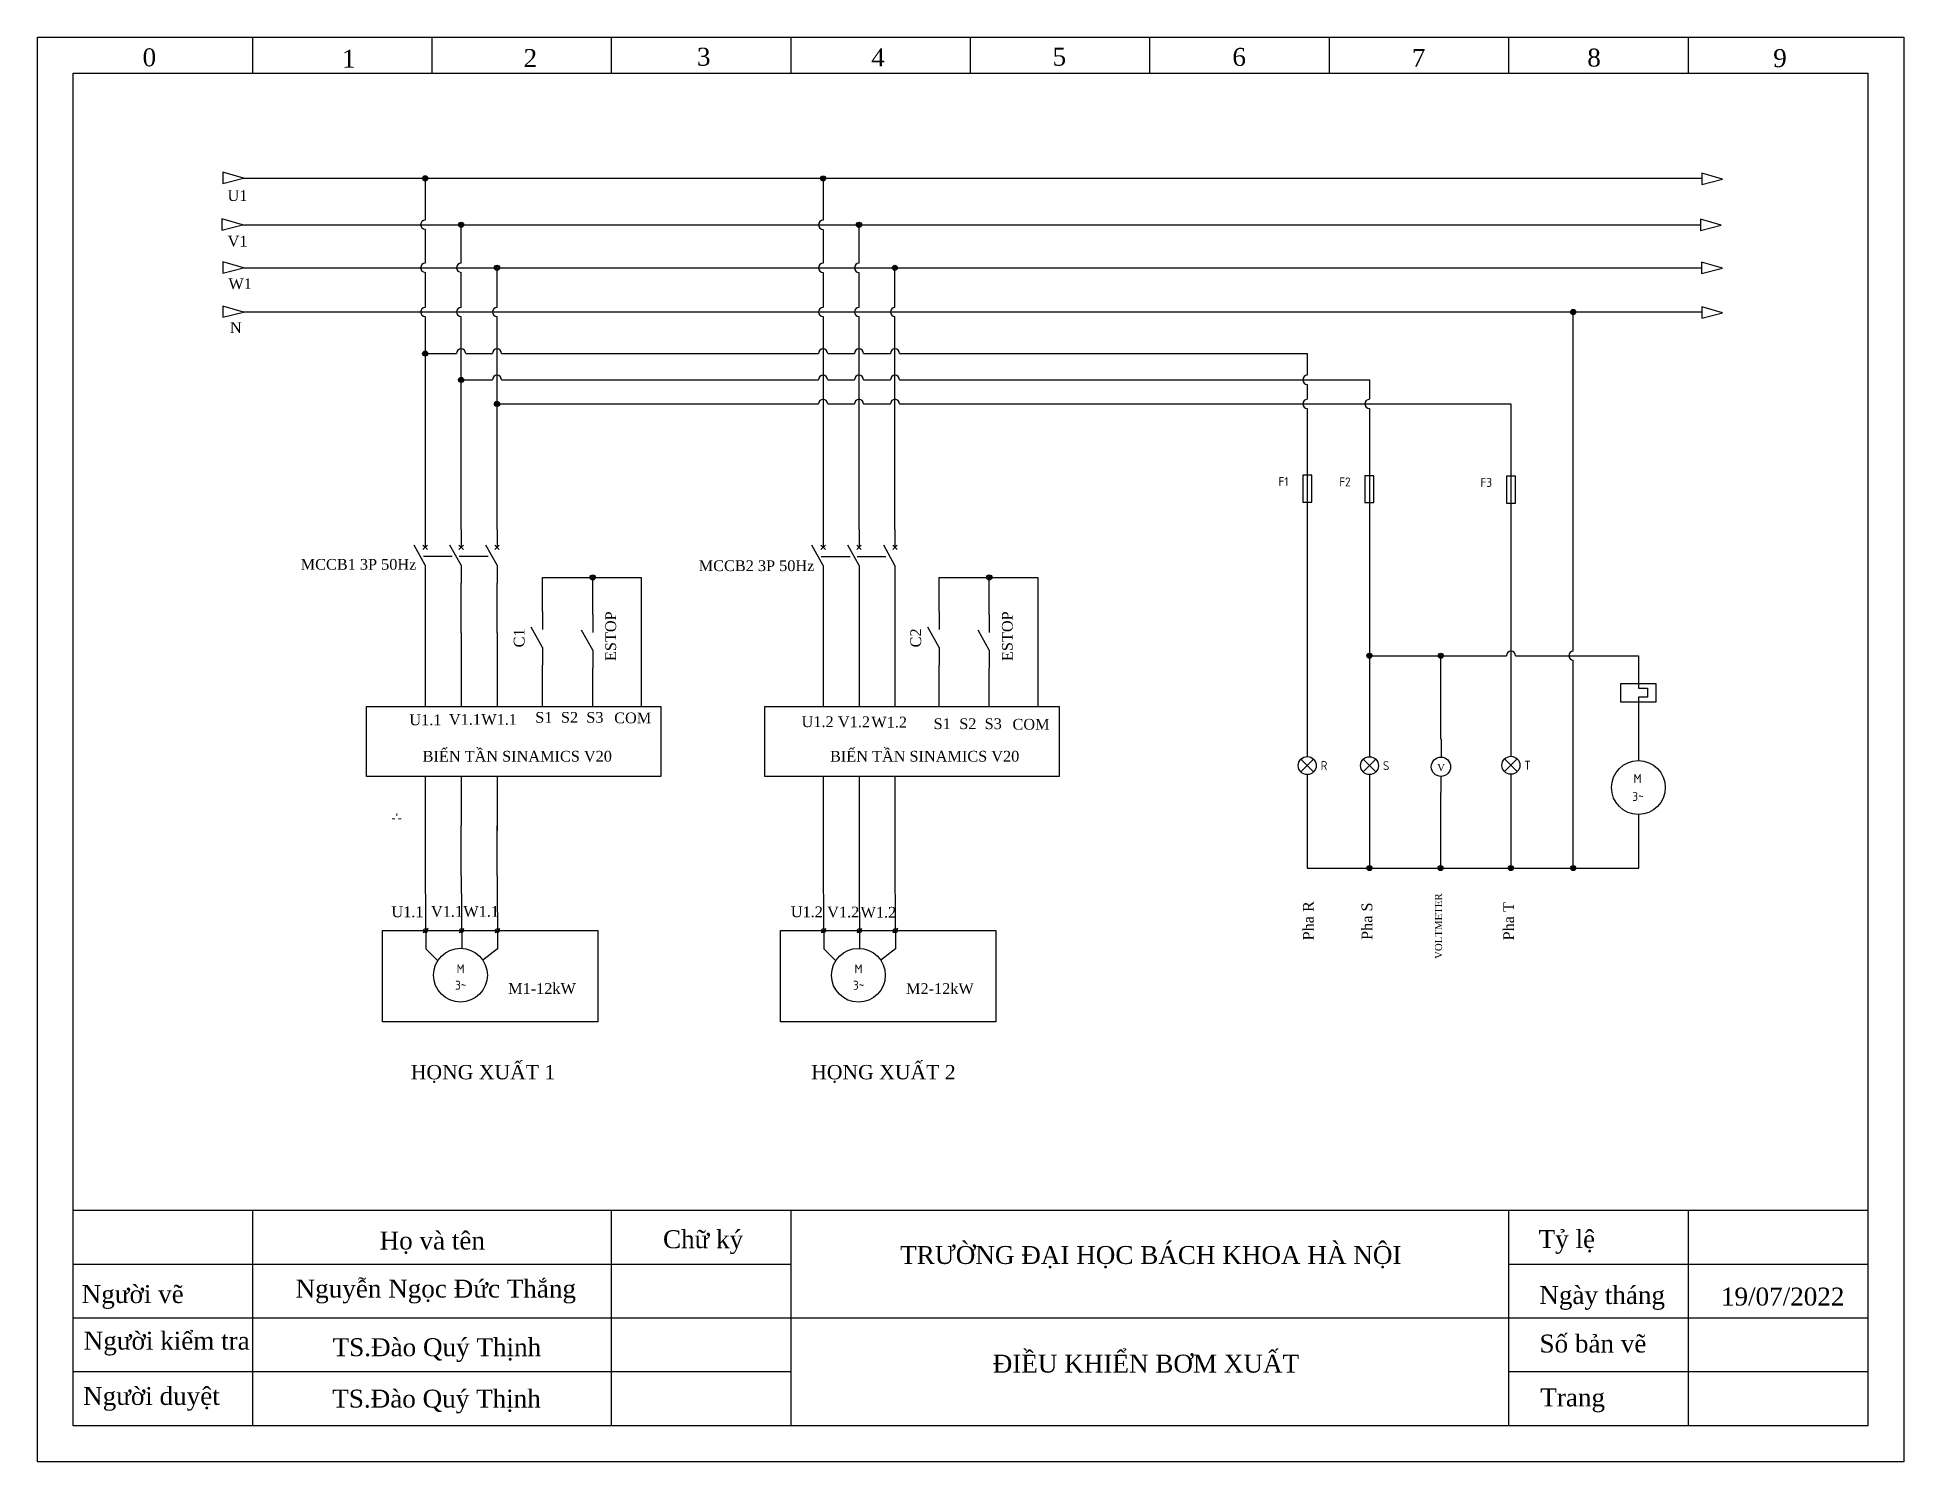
# Model space of a CAD drawing. Header units: inches. Extents: x 1440 to 4102, y 4 to 1474.
# Drawn here: x 1454 to 1974, y 4 to 401 of the extents above; entities that cross this region are included whole.
import ezdxf
from ezdxf.enums import TextEntityAlignment as Align

# ---------------------------------------------------------------- set-up
doc = ezdxf.new("R2010")
doc.units = ezdxf.units.IN
doc.header["$MEASUREMENT"] = 0
for name, color, linetype in [('LINK', 9, 'Continuous'), ('MISC', 7, 'Continuous'), ('SYMS', 7, 'Continuous'), ('TAGS', 150, 'Continuous'), ('WIRES', 7, 'Continuous'), ('XREF', 7, 'Continuous'), ('YEL_14_THHN', 2, 'Continuous')]:
    doc.layers.add(name, color=color, linetype=linetype)
doc.layers.add('Net chu', color=240, linetype='Continuous', lineweight=25)
doc.layers.add('Net vien', color=5, linetype='Continuous', lineweight=25)
doc.styles.get("Standard").update_dxf_attribs({"font": 'times.ttf', "height": 5})
doc.styles.add('WD_IEC', font='ISOCP2.shx', dxfattribs={"width": 0.9, "height": 4})

msp = doc.modelspace()

# ---------------------------------------------------------------- texts
at = {"color": 150, "char_height": 3, "attachment_point": 1}
for s, width, insert in [('U1', 6.0301, (1506.75, 357.92)), ('U1', 6.0301, (1506.75, 357.92)), ('V1', 6.0301, (1506.79, 345.22)), ('V1', 6.0301, (1506.79, 345.22)), ('W1', 6.0301, (1507.01, 333.35)), ('W1', 6.0301, (1507.01, 333.35)), ('N', 6.0301, (1507.43, 321.12)), ('N', 6.0301, (1507.43, 321.12)), ('MCCB1 3P 50Hz', 31.968, (1527.14, 255.15)), ('MCCB1 3P 50Hz', 31.968, (1527.14, 255.15)), ('MCCB2 3P 50Hz', 31.968, (1638.04, 254.77)), ('MCCB2 3P 50Hz', 31.968, (1638.04, 254.77)), ('U1.1', 6.0301, (1557.43, 211.8)), ('U1.1', 6.0301, (1557.43, 211.8)), ('V1.1', 6.0301, (1568.45, 211.92)), ('V1.1', 6.0301, (1568.45, 211.92)), ('W1.1', 6.0301, (1577.46, 211.92)), ('W1.1', 6.0301, (1577.46, 211.92)), ('S1', 6.0301, (1592.5, 212.5)), ('S2', 6.0301, (1599.65, 212.5)), ('S3', 6.0301, (1606.73, 212.5)), ('COM', 6.0301, (1614.49, 212.35)), ('U1.2', 6.0301, (1666.7, 211.29)), ('U1.2', 6.0301, (1666.7, 211.29)), ('V1.2', 6.0301, (1676.83, 211.25)), ('V1.2', 6.0301, (1676.83, 211.25)), ('W1.2', 6.0301, (1686.13, 211.17)), ('W1.2', 6.0301, (1686.13, 211.17)), ('S1', 6.0301, (1703.48, 210.72)), ('S2', 6.0301, (1710.63, 210.72)), ('S3', 6.0301, (1717.71, 210.72)), ('COM', 6.0301, (1725.47, 210.57)), ('BIẾN TẦN SINAMICS V20 ', 53.1232, (1561.12, 201.66)), ('BIẾN TẦN SINAMICS V20 ', 53.1232, (1674.62, 201.66)), ('U1.1', 6.0301, (1552.43, 158.3)), ('U1.1', 6.0301, (1552.43, 158.3)), ('V1.1', 6.0301, (1563.45, 158.42)), ('V1.1', 6.0301, (1563.45, 158.42)), ('W1.1', 6.0301, (1572.46, 158.42)), ('W1.1', 6.0301, (1572.46, 158.42)), ('U1.2', 6.0301, (1663.7, 158.29)), ('U1.2', 6.0301, (1663.7, 158.29)), ('V1.2', 6.0301, (1673.83, 158.25)), ('V1.2', 6.0301, (1673.83, 158.25)), ('W1.2', 6.0301, (1683.13, 158.17)), ('W1.2', 6.0301, (1683.13, 158.17)), ('M1-12kW', 6.0301, (1584.94, 136.92)), ('M1-12kW', 6.0301, (1584.94, 136.92)), ('M2-12kW', 6.0301, (1695.8, 136.9)), ('M2-12kW', 6.0301, (1695.8, 136.9))]:
    msp.add_mtext_dynamic_manual_height_columns(s, width=width, gutter_width=25, heights=[0], dxfattribs=dict(at, insert=insert))
at = {"color": 150, "char_height": 3, "attachment_point": 1, "rotation": 90}
for s, insert in [('ESTOP', (1612.02, 226.69)), ('ESTOP', (1612.02, 226.69)), ('ESTOP', (1722.52, 226.69)), ('C1', (1586.5, 230.5)), ('C1', (1586.5, 230.5)), ('C2', (1697, 230.5))]:
    msp.add_mtext_dynamic_manual_height_columns(s, width=6.0301, gutter_width=25, heights=[0], dxfattribs=dict(at, insert=insert))
at = {"color": 0, "insert": (1843.78, 198.03), "char_height": 2, "attachment_point": 1}
msp.add_mtext_dynamic_manual_height_columns('V', width=6.0301, gutter_width=25, heights=[0], dxfattribs=at)
msp.add_mtext_dynamic_manual_height_columns('V', width=6.0301, gutter_width=25, heights=[0], dxfattribs=at)
at = {"color": 1, "attachment_point": 1, "rotation": 90}
for s, insert, char_height in [('VOLTMETER', (1843.16, 143.67), 2), ('VOLTMETER', (1843.16, 143.67), 2), ('Pha R', (1806.39, 148.82), 3), ('Pha R', (1806.39, 148.82), 3), ('Pha S', (1822.72, 148.95), 3), ('Pha S', (1822.72, 148.95), 3), ('Pha T', (1862.2, 148.82), 3), ('Pha T', (1862.2, 148.82), 3)]:
    msp.add_mtext_dynamic_manual_height_columns(s, width=14.5899, gutter_width=25, heights=[0], dxfattribs=dict(at, insert=insert, char_height=char_height))
at = {"layer": 'Net chu', "char_height": 5, "attachment_point": 1}
for s, width, insert in [('19/07/2022', 6.1952, (1922.85, 52.06)), ('19/07/2022', 6.1952, (1922.85, 52.06)), ('\\pxqc;TS.Đào Quý Thịnh', 58.5505, (1535.82, 37.95)), ('\\pxqc;TS.Đào Quý Thịnh', 58.5505, (1535.82, 37.95)), ('ĐIỀU KHIỂN BƠM XUẤT', 146.174, (1719.96, 33.37)), ('ĐIỀU KHIỂN BƠM XUẤT', 146.174, (1719.96, 33.37)), ('\\pxqc;TS.Đào Quý Thịnh', 58.5505, (1535.72, 23.62)), ('\\pxqc;TS.Đào Quý Thịnh', 58.5505, (1535.72, 23.62))]:
    msp.add_mtext_dynamic_manual_height_columns(s, width=width, gutter_width=25, heights=[0], dxfattribs=dict(at, insert=insert))
at = {"layer": 'WIRES', "color": 150, "char_height": 4, "attachment_point": 1}
for s, insert in [('\\pxqc;HỌNG XUẤT 1', (1557.64, 114.11)), ('\\pxqc;HỌNG XUẤT 1', (1557.64, 114.11)), ('\\pxqc;HỌNG XUẤT 2', (1669.2, 114.11)), ('\\pxqc;HỌNG XUẤT 2', (1669.2, 114.11))]:
    msp.add_mtext_dynamic_manual_height_columns(s, width=40.6054, gutter_width=25, heights=[0], dxfattribs=dict(at, insert=insert))
at = {"layer": 'XREF', "insert": (1555.34, 184.25), "char_height": 2.5, "attachment_point": 3, "style": 'WD_IEC'}
msp.add_mtext("{\\Fmonotxt|c0;\\H0.67x;\\W1;  \\Facaderef|c0;\\H1.49254x;-'-\\Fisocp2|c0; \\Fmonotxt|c0;\\H0.67x; }", dxfattribs=at)

# ---------------------------------------------------------------- blocks, each defined once
blk = doc.blocks.new('DATN')
at = {"layer": 'Net vien'}
for p, q in [((50, 377), (50, 387)), ((100, 377), (100, 387)), ((150, 377), (150, 387)), ((200, 377), (200, 387)), ((250, 377), (250, 387)), ((300, 377), (300, 387)), ((350, 377), (350, 387)), ((400, 377), (400, 387)), ((400, 377), (400, 387)), ((400, 377), (400, 387)), ((400, 377), (400, 387)), ((400, 377), (400, 387)), ((400, 377), (400, 387)), ((400, 377), (400, 387)), ((400, 377), (400, 387)), ((450, 377), (450, 387)), ((0, 0), (0, 377)), ((0, 377), (500, 377)), ((500, 377), (500, 0)), ((500, 60), (0, 60)), ((50, 0), (50, 60)), ((150, 0), (150, 60)), ((200, 0), (200, 60)), ((400, 0), (400, 60)), ((450, 0), (450, 60)), ((200, 45), (0, 45)), ((500, 45), (400, 45)), ((500, 30), (0, 30)), ((200, 15), (0, 15)), ((500, 15), (400, 15)), ((500, 0), (0, 0)), ((500, 0), (0, 0))]:
    blk.add_line(p, q, dxfattribs=at)
blk.add_lwpolyline([(-10, -10), (-10, 387), (510, 387), (510, -10), (-10, -10)], close=True, dxfattribs=at)
at = {"layer": 'Net chu', "char_height": 5, "attachment_point": 1}
for s, width, insert in [('0', 5.5431, (19.32, 383.92)), ('1', 5.5431, (74.86, 383.54)), ('2', 5.5431, (125.47, 383.73)), ('3', 5.5431, (173.79, 384.09)), ('4', 5.5431, (222.35, 383.89)), ('5', 5.5431, (272.86, 384.09)), ('6', 5.5431, (322.96, 384.04)), ('7', 5.5431, (372.97, 383.78)), ('8', 5.5431, (421.84, 383.84)), ('9', 5.5431, (473.65, 383.71)), ('\\pxqc;Họ và tên', 58.6836, (70.7, 54.14)), ('\\pxqc;Chữ ký', 33.3231, (158.83, 54.51)), ('\\pxql;Tỷ lệ', 33.3231, (408.29, 54.56)), ('\\pxqc;TRƯỜNG ĐẠI HỌC BÁCH KHOA HÀ NỘI', 142.8898, (228.78, 50.11)), ('\\pxql;Người vẽ', 41.5076, (2.36, 39.22)), ('\\pxqc;Nguyễn Ngọc Đức Thắng', 92.8933, (54.57, 40.74)), ('\\pxql;Ngày tháng', 36.6969, (408.48, 38.95)), ('\\pxql;Người kiểm tra', 45.5789, (2.92, 26.23)), ('\\pxql;Số bản vẽ', 33.3231, (408.53, 25.42)), ('\\pxql;Người duyệt', 41.5076, (2.75, 10.82)), ('\\pxql;Trang', 33.3231, (408.76, 10.41))]:
    blk.add_mtext_dynamic_manual_height_columns(s, width=width, gutter_width=25, heights=[0], dxfattribs=dict(at, insert=insert))
blk = doc.blocks.new('WDDOT')
for radius in [0.72, 0.449, 0.223]:
    blk.add_circle((0, 0), radius)
blk = doc.blocks.new('VCB1')
for p, q in [((0, 7.5), (0, 2.5)), ((0, -2.5), (-3.12, 3.12)), ((0.62, 1.88), (-0.62, 3.12)), ((-0.62, 1.88), (0.62, 3.12)), ((0, -2.5), (0, -7.5))]:
    blk.add_line(p, q)
at = {"style": 'WD_IEC'}
for tag, p in [('INST', (-8, 5.25)), ('TAG1', (-8, -1.75)), ('LOC', (-8, 1.75)), ('RATING1', (-8, -6.35)), ('DESC2', (-8, -17.85)), ('DESC1', (-8, -14.35)), ('DESC3', (-8, -21.35))]:
    blk.add_attdef(tag, text='', height=2.5, dxfattribs=at).set_placement(p, align=Align.RIGHT)
blk.add_attdef('TERM01', text='', height=2, rotation=90, dxfattribs=at).set_placement((-1, 7.5), align=Align.RIGHT)
at = {"style": 'WD_IEC', "flags": 1}
for tag, p, height in [('X2TERM01', (0, 7.5), 0.32), ('MFG', (2.75, 6.5), 1.5), ('CAT', (2.75, 4), 1.5), ('X4LINK', (-2, 0), 0.32), ('X1LINK', (-0.5, 0), 0.32), ('X8TERM02', (0, -7.5), 0.32), ('ASSYCODE', (1, -9), 1), ('FAMILY', (1, -10.5), 1), ('CATDESC', (1, -12), 1), ('CONTACT', (1, -13.5), 1), ('COMMON', (2.25, -14.75), 1)]:
    blk.add_attdef(tag, p, '', height=height, dxfattribs=at)
at = {"style": 'WD_IEC'}
blk.add_attdef('TERM02', (-1, -7.5), '', height=2, rotation=90, dxfattribs=at)
at = {"lineweight": 15, "style": 'WD_IEC'}
blk.add_attdef('XREF', text='', height=2.5, dxfattribs=at).set_placement((-8, -10.35), align=Align.RIGHT)
blk = doc.blocks.new('VCB2')
for p, q in [((0, 7.5), (0, 2.5)), ((0, -2.5), (-3.12, 3.12)), ((0.62, 1.88), (-0.62, 3.12)), ((-0.62, 1.88), (0.62, 3.12)), ((0, -2.5), (0, -7.5))]:
    blk.add_line(p, q)
at = {"style": 'WD_IEC'}
blk.add_attdef('TERM01', text='', height=2, rotation=90, dxfattribs=at).set_placement((-1, 7.5), align=Align.RIGHT)
at = {"style": 'WD_IEC', "flags": 1}
for tag, p, height in [('X2TERM01', (0, 7.5), 0.32), ('X4LINK', (-2.5, 0), 0.32), ('X1LINK', (-0.5, 0), 0.32), ('X8TERM02', (0, -7.5), 0.32), ('FAMILY', (1, -10.5), 1), ('CONTACT', (1, -13.5), 1)]:
    blk.add_attdef(tag, p, '', height=height, dxfattribs=at)
at = {"style": 'WD_IEC'}
for tag, p in [('INST', (-8, 2.65)), ('LOC', (-8, -0.35)), ('TAG2', (-8, -3.35)), ('DESC2', (-8, -16.35)), ('DESC1', (-8, -13.35)), ('DESC3', (-8, -19.35))]:
    blk.add_attdef(tag, text='', height=2.5, dxfattribs=at).set_placement(p, align=Align.RIGHT)
blk.add_attdef('TERM02', (-1, -7.5), '', height=2, rotation=90, dxfattribs=at)
at = {"style": 'WD_IEC', "flags": 1}
blk.add_attdef('RATING1', text='', height=2.5, dxfattribs=at).set_placement((-8, -6.35), align=Align.RIGHT)
at = {"lineweight": 15, "style": 'WD_IEC'}
blk.add_attdef('XREF', text='', height=2.5, dxfattribs=at).set_placement((-8, -10.35), align=Align.RIGHT)
blk = doc.blocks.new('VMO1M11')
blk.add_circle((0, 0), 7.5)
at = {"style": 'WD_IEC'}
for tag, p in [('TERM03', (-0.61, 7.61)), ('TERM04', (-6.53, -6.84)), ('TERM05', (8.5, -7.14))]:
    blk.add_attdef(tag, p, '', height=2, rotation=90, dxfattribs=at)
for tag, p in [('INST', (-13.29, 9.84)), ('TAG1', (-13.29, 3.84)), ('LOC', (-13.29, 6.84)), ('RATING1', (-13.29, -0.21)), ('DESC1', (-13.29, -7.51)), ('DESC2', (-13.29, -10.51)), ('DESC3', (-13.29, -13.51))]:
    blk.add_attdef(tag, text='', height=2.5, dxfattribs=at).set_placement(p, align=Align.RIGHT)
for tag, p in [('TERM01', (-6.5, 6.69)), ('TERM02', (8.52, 7.1)), ('TERM06', (-0.25, -8.24))]:
    blk.add_attdef(tag, text='', height=2, rotation=90, dxfattribs=at).set_placement(p, align=Align.RIGHT)
at = {"style": 'WD_IEC', "flags": 1}
for tag, p, height in [('X0TERM01', (-4.35, 6.11), 0.32), ('X2TERM03', (0, 7.5), 0.32), ('X0TERM02', (4.36, 6.11), 0.32), ('X4LINK', (-7.55, -0.02), 0.32), ('X1LINK', (7.45, -0.02), 0.32), ('MFG', (10.74, -2.06), 1.5), ('CAT', (10.74, -4.56), 1.5), ('X0TERM04', (-4.35, -6.11), 0.32), ('X8TERM06', (0, -7.5), 0.32), ('X0TERM05', (4.36, -6.11), 0.32), ('ASSYCODE', (10.85, -6.37), 1), ('FAMILY', (10.85, -7.87), 1), ('CATDESC', (10.85, -9.37), 1)]:
    blk.add_attdef(tag, p, '', height=height, dxfattribs=at)
at = {"style": 'WD_IEC'}
for tag, p in [('M', (0.03, 0.56)), ('3~', (0.06, -4.04))]:
    blk.add_attdef(tag, text='', height=2.5, dxfattribs=at).set_placement(p, align=Align.CENTER)
at = {"lineweight": 15, "style": 'WD_IEC'}
blk.add_attdef('XREF', text='', height=2.5, dxfattribs=at).set_placement((-13.29, -4.51), align=Align.RIGHT)
at = {"style": 'WD_IEC', "width": 0.9}
blk.add_attdef('WDTAGALT', text='', height=2.5, dxfattribs=at).set_placement((-13.29, -16.51), align=Align.RIGHT)
blk = doc.blocks.new('VLT1R')
for p, q in [((0, 7.5), (0, 2.5)), ((-1.77, -1.77), (1.77, 1.77)), ((1.77, -1.77), (-1.77, 1.77)), ((0, -2.5), (0, -7.5))]:
    blk.add_line(p, q)
blk.add_circle((0, 0), 2.5)
at = {"style": 'WD_IEC'}
for tag, p in [('INST', (-5.5, 10.25)), ('TAG1', (-5.5, 3.25)), ('LOC', (-5.5, 6.75)), ('DESC1', (-5.5, -6.35)), ('DESC2', (-5.5, -9.85)), ('DESC3', (-5.5, -13.35))]:
    blk.add_attdef(tag, text='', height=2.5, dxfattribs=at).set_placement(p, align=Align.RIGHT)
blk.add_attdef('TERM01', text='', height=2, rotation=90, dxfattribs=at).set_placement((-1, 7.5), align=Align.RIGHT)
at = {"style": 'WD_IEC', "flags": 1}
for tag, p, height in [('X2TERM01', (0, 7.5), 0.32), ('X4LINK', (-3, 0), 0.32), ('X1LINK', (3, 0), 0.32), ('ASSYCODE', (1, -4), 1), ('FAMILY', (1, -5.5), 1), ('X8TERM02', (0, -7.5), 0.32), ('CATDESC', (1, -7), 1)]:
    blk.add_attdef(tag, p, '', height=height, dxfattribs=at)
at = {"style": 'WD_IEC', "flags": 9}
for tag, p in [('MFG', (-6, -0.25)), ('CAT', (-6, -2.75))]:
    blk.add_attdef(tag, text='', height=1.5, dxfattribs=at).set_placement(p, align=Align.RIGHT)
at = {"style": 'WD_IEC'}
blk.add_attdef('TERM02', (-1, -7.5), '', height=2, rotation=90, dxfattribs=at)
at = {"lineweight": 13, "style": 'WD_IEC'}
blk.add_attdef('COLOR', text='', height=2.5, dxfattribs=at).set_placement((3.75, 0), align=Align.MIDDLE_LEFT)
at = {"lineweight": 15, "style": 'WD_IEC'}
for tag, p in [('XREF', (-5.5, -18)), ('WDTAGALT', (-5.5, -22))]:
    blk.add_attdef(tag, text='', height=2.5, dxfattribs=at).set_placement(p, align=Align.RIGHT)
blk = doc.blocks.new('VFU1')
blk.add_line((0, 7.5), (0, -7.5))
blk.add_lwpolyline([(-1.25, 3.75), (-1.25, -3.75), (1.25, -3.75), (1.25, 3.75)], close=True)
at = {"style": 'WD_IEC'}
for tag, p in [('INST', (-5.25, 7.75)), ('LOC', (-5.25, 4.25)), ('TAG1', (-5.25, 0.75)), ('RATING1', (-5.25, -3.75)), ('DESC1', (-5.25, -11.6)), ('XREF', (-5.25, -7.75)), ('DESC2', (-5.25, -15.1)), ('DESC3', (-5.25, -18.6))]:
    blk.add_attdef(tag, text='', height=2.5, dxfattribs=at).set_placement(p, align=Align.RIGHT)
blk.add_attdef('TERM01', text='', height=2, rotation=90, dxfattribs=at).set_placement((-1, 7.5), align=Align.RIGHT)
at = {"style": 'WD_IEC', "flags": 1}
for tag, p, height in [('X2TERM01', (0, 7.5), 0.32), ('MFG', (2.75, 6.5), 1.5), ('CAT', (2.75, 4), 1.5), ('X4LINK', (-1.25, 0), 0.32), ('X1LINK', (1.25, 0), 0.32), ('ASSYCODE', (2.25, -4), 1), ('FAMILY', (2.25, -5.5), 1), ('X8TERM02', (0, -7.5), 0.32), ('CATDESC', (2.25, -7), 1)]:
    blk.add_attdef(tag, p, '', height=height, dxfattribs=at)
at = {"style": 'WD_IEC'}
blk.add_attdef('TERM02', (-1, -7.5), '', height=2, rotation=90, dxfattribs=at)
blk = doc.blocks.new('VOL1')
for p, q in [((0, 7.5), (0, 1.25)), ((-5, 2.5), (-5, -2.5)), ((5, 2.5), (-5, 2.5)), ((0, 1.25), (2.5, 1.25)), ((2.5, 1.25), (2.5, -1.25)), ((5, -2.5), (5, 2.5)), ((-5, -2.5), (5, -2.5)), ((0, -1.25), (0, -7.5)), ((2.5, -1.25), (0, -1.25))]:
    blk.add_line(p, q)
at = {"style": 'WD_IEC'}
for tag, p in [('INST', (-6.5, 9)), ('LOC', (-6.5, 5.5)), ('RATING1', (-6.5, -2.5)), ('TAG1', (-6.5, 2)), ('XREF', (-6.5, -6.5)), ('DESC1', (-6.5, -10.35)), ('DESC3', (-6.5, -17.35)), ('DESC2', (-6.5, -13.85))]:
    blk.add_attdef(tag, text='', height=2.5, dxfattribs=at).set_placement(p, align=Align.RIGHT)
blk.add_attdef('TERM01', text='', height=2, rotation=90, dxfattribs=at).set_placement((-1, 7.5), align=Align.RIGHT)
at = {"style": 'WD_IEC', "flags": 1}
for tag, p, height in [('X2TERM01', (0, 7.5), 0.32), ('MFG', (2.75, 6.5), 1.5), ('CAT', (2.75, 4), 1.5), ('X4LINK', (-5, 0), 0.32), ('X1LINK', (5, 0), 0.32), ('ASSYCODE', (1, -4), 1), ('FAMILY', (1, -5.5), 1), ('X8TERM02', (0, -7.5), 0.32), ('CATDESC', (1, -7), 1)]:
    blk.add_attdef(tag, p, '', height=height, dxfattribs=at)
at = {"style": 'WD_IEC'}
blk.add_attdef('TERM02', (-1, -7.5), '', height=2, rotation=90, dxfattribs=at)
blk = doc.blocks.new('VMO13')
blk.add_circle((0, 0), 7.5)
at = {"style": 'WD_IEC'}
blk.add_attdef('TERM02', (-0.69, 7.75), '', height=2, rotation=90, dxfattribs=at)
for tag, p in [('INST', (-12.88, 12.75)), ('LOC', (-12.88, 9.25)), ('TAG1', (-12.88, 5.75)), ('DESC2', (-12.88, -2)), ('DESC1', (-12.88, 1.5)), ('DESC3', (-12.88, -5.5)), ('RATING2', (-12.88, -12.5)), ('RATING1', (-12.88, -9)), ('RATING3', (-12.88, -16)), ('RATING4', (-12.95, -19.58))]:
    blk.add_attdef(tag, text='', height=2.5, dxfattribs=at).set_placement(p, align=Align.RIGHT)
at = {"style": 'WD_IEC', "flags": 1}
for tag, p, height in [('MFG', (12.75, 9), 1.5), ('X2TERM02', (0, 7.5), 0.32), ('CAT', (12.75, 6.5), 1.5), ('X4LINK', (-7.5, 0), 0.32), ('X0TERM01', (-6.4, 3.9), 0.32), ('X0TERM03', (6.4, 3.9), 0.32), ('X1LINK', (7.5, 0), 0.32), ('X8TERM04', (0, -7.5), 0.32), ('ASSYCODE', (1, -9), 1), ('FAMILY', (1, -10.5), 1), ('CATDESC', (1, -12), 1)]:
    blk.add_attdef(tag, p, '', height=height, dxfattribs=at)
at = {"style": 'WD_IEC'}
for tag, p in [('TERM01', (-7.35, 4.34)), ('TERM03', (9.35, 4.53)), ('TERM04', (-0.59, -7.92))]:
    blk.add_attdef(tag, text='', height=2, rotation=90, dxfattribs=at).set_placement(p, align=Align.RIGHT)
for tag, p in [('M', (-0.22, 1.27)), ('3~', (-0.12, -3.73))]:
    blk.add_attdef(tag, text='', height=2.5, dxfattribs=at).set_placement(p, align=Align.CENTER)
at = {"lineweight": 15, "style": 'WD_IEC'}
blk.add_attdef('XREF', text='', height=2.5, dxfattribs=at).set_placement((-13.19, -22.86), align=Align.RIGHT)
blk = doc.blocks.new('VCR21')
for p, q in [((0, 7.5), (0, 2.5)), ((0, -2.5), (-3.12, 3.12)), ((0, -2.5), (0, -7.5))]:
    blk.add_line(p, q)
at = {"style": 'WD_IEC'}
for tag, p in [('INST', (-5.25, 6.75)), ('LOC', (-5.25, 3.75)), ('TAG2', (-5.25, 0.75)), ('DESC1', (-5.25, -6.75)), ('XREF', (-5.25, -3.75)), ('DESC3', (-5.25, -12.75)), ('DESC2', (-5.25, -9.75))]:
    blk.add_attdef(tag, text='', height=2.5, dxfattribs=at).set_placement(p, align=Align.RIGHT)
blk.add_attdef('TERM01', text='', height=2, rotation=90, dxfattribs=at).set_placement((-1, 7.5), align=Align.RIGHT)
at = {"style": 'WD_IEC', "flags": 1}
for tag, p, height in [('X2TERM01', (0, 7.5), 0.32), ('X4LINK', (-2.75, 0), 0.32), ('X1LINK', (-0.5, 0), 0.32), ('CONTACT', (4, -3.5), 1), ('FAMILY', (4, -5), 1), ('COMMON', (5.25, -4.75), 1), ('X8TERM02', (0, -7.5), 0.32)]:
    blk.add_attdef(tag, p, '', height=height, dxfattribs=at)
at = {"style": 'WD_IEC'}
blk.add_attdef('TERM02', (-1, -7.5), '', height=2, rotation=90, dxfattribs=at)

# ---------------------------------------------------------------- linework, layer by layer
for p, q in [((1505.46, 362.92), (1505.46, 359.77)), ((1511.23, 361.24), (1505.46, 362.92)), ((1505.46, 362.92), (1505.46, 359.77)), ((1511.23, 361.24), (1505.46, 362.92)), ((1505.46, 359.77), (1511.23, 361.24)), ((1505.46, 359.77), (1511.23, 361.24)), ((1917.49, 362.66), (1917.49, 359.51)), ((1923.25, 360.99), (1917.49, 362.66)), ((1917.49, 362.66), (1917.49, 359.51)), ((1923.25, 360.99), (1917.49, 362.66)), ((1917.49, 359.51), (1923.25, 360.99)), ((1917.49, 359.51), (1923.25, 360.99)), ((1505.13, 349.97), (1505.13, 346.82)), ((1510.89, 348.3), (1505.13, 349.97)), ((1505.13, 349.97), (1505.13, 346.82)), ((1510.89, 348.3), (1505.13, 349.97)), ((1917.2, 349.89), (1917.2, 346.73)), ((1922.96, 348.21), (1917.2, 349.89)), ((1917.2, 349.89), (1917.2, 346.73)), ((1922.96, 348.21), (1917.2, 349.89)), ((1505.13, 346.82), (1510.89, 348.3)), ((1505.13, 346.82), (1510.89, 348.3)), ((1917.2, 346.73), (1922.96, 348.21)), ((1917.2, 346.73), (1922.96, 348.21)), ((1505.46, 337.98), (1505.46, 334.83)), ((1511.22, 336.3), (1505.46, 337.98)), ((1505.46, 337.98), (1505.46, 334.83)), ((1511.22, 336.3), (1505.46, 337.98)), ((1505.46, 334.83), (1511.22, 336.3)), ((1505.46, 334.83), (1511.22, 336.3)), ((1917.48, 337.9), (1917.48, 334.75)), ((1923.25, 336.22), (1917.48, 337.9)), ((1917.48, 337.9), (1917.48, 334.75)), ((1923.25, 336.22), (1917.48, 337.9)), ((1917.48, 334.75), (1923.25, 336.22)), ((1917.48, 334.75), (1923.25, 336.22)), ((1505.46, 325.65), (1505.46, 322.5)), ((1511.22, 323.97), (1505.46, 325.65)), ((1505.46, 325.65), (1505.46, 322.5)), ((1511.22, 323.97), (1505.46, 325.65)), ((1505.46, 322.5), (1511.22, 323.97)), ((1505.46, 322.5), (1511.22, 323.97)), ((1917.49, 325.43), (1917.49, 322.28)), ((1923.26, 323.75), (1917.49, 325.43)), ((1917.49, 325.43), (1917.49, 322.28)), ((1923.26, 323.75), (1917.49, 325.43)), ((1917.49, 322.28), (1923.26, 323.75)), ((1917.49, 322.28), (1923.26, 323.75)), ((1844.86, 204.9), (1844.86, 199.94)), ((1844.86, 204.9), (1844.86, 199.94)), ((1844.85, 194.54), (1844.82, 190.01)), ((1844.85, 194.54), (1844.82, 190.01)), ((1561.84, 166.93), (1562, 146.5)), ((1561.84, 166.93), (1562, 146.5)), ((1571.84, 166.93), (1572, 146.63)), ((1571.84, 166.93), (1572, 146.63)), ((1581.84, 166.93), (1582, 146.5)), ((1581.84, 166.93), (1582, 146.5)), ((1672.7, 166.91), (1672.86, 146.48)), ((1672.7, 166.91), (1672.86, 146.48)), ((1682.7, 166.91), (1682.86, 146.61)), ((1682.7, 166.91), (1682.86, 146.61)), ((1692.7, 166.91), (1692.86, 146.49)), ((1692.7, 166.91), (1692.86, 146.49)), ((1562.62, 152.17), (1561.28, 150.98)), ((1562.62, 152.17), (1561.28, 150.98)), ((1572.62, 152.17), (1571.29, 150.98)), ((1572.62, 152.17), (1571.29, 150.98)), ((1582.62, 152.15), (1581.29, 150.97)), ((1582.62, 152.15), (1581.29, 150.97)), ((1673.48, 152.15), (1672.15, 150.97)), ((1673.48, 152.15), (1672.15, 150.97)), ((1683.48, 152.15), (1682.15, 150.97)), ((1683.48, 152.15), (1682.15, 150.97)), ((1693.48, 152.13), (1692.15, 150.95)), ((1693.48, 152.13), (1692.15, 150.95)), ((1562, 146.5), (1565.35, 143.18)), ((1562, 146.5), (1565.35, 143.18)), ((1582, 146.5), (1577.88, 143.34)), ((1582, 146.5), (1577.88, 143.34)), ((1672.86, 146.48), (1676.21, 143.16)), ((1672.86, 146.48), (1676.21, 143.16)), ((1692.86, 146.49), (1688.74, 143.32)), ((1692.86, 146.49), (1688.74, 143.32))]:
    msp.add_line(p, q)
for points in [[(1545.5, 214), (1627.5, 214), (1627.5, 194.5), (1545.5, 194.5)], [(1545.5, 214), (1627.5, 214), (1627.5, 194.5), (1545.5, 194.5)], [(1656.5, 214), (1738.5, 214), (1738.5, 194.5), (1656.5, 194.5)], [(1549.94, 151.58), (1609.95, 151.58), (1609.95, 126.12), (1549.94, 126.12)], [(1549.94, 151.58), (1609.95, 151.58), (1609.95, 126.12), (1549.94, 126.12)], [(1660.81, 151.56), (1720.81, 151.56), (1720.81, 126.11), (1660.81, 126.11)], [(1660.81, 151.56), (1720.81, 151.56), (1720.81, 126.11), (1660.81, 126.11)]]:
    msp.add_lwpolyline(points, close=True)
for centre, radius in [((1844.85, 197.23), 2.69), ((1844.85, 197.23), 2.69), ((1561.96, 151.58), 0.548), ((1561.96, 151.58), 0.548), ((1571.96, 151.58), 0.548), ((1571.96, 151.58), 0.548), ((1581.96, 151.57), 0.548), ((1581.96, 151.57), 0.548), ((1672.82, 151.56), 0.548), ((1672.82, 151.56), 0.548), ((1682.82, 151.56), 0.548), ((1682.82, 151.56), 0.548), ((1692.82, 151.55), 0.548), ((1692.82, 151.55), 0.548)]:
    msp.add_circle(centre, radius)
at = {"layer": 'LINK'}
for points in [[(1561.34, 255.88), (1569.34, 255.88)], [(1561.34, 255.88), (1569.34, 255.88)], [(1571.34, 255.88), (1579.34, 255.88)], [(1571.34, 255.88), (1579.34, 255.88)], [(1672.2, 255.86), (1680.2, 255.86)], [(1672.2, 255.86), (1680.2, 255.86)], [(1682.2, 255.86), (1690.2, 255.86)], [(1682.2, 255.86), (1690.2, 255.86)]]:
    msp.add_lwpolyline(points, dxfattribs=at)
at = {"layer": 'YEL_14_THHN'}
for p, q in [((1511.23, 361.24), (1917.49, 361.24)), ((1511.23, 361.24), (1917.49, 361.24)), ((1561.84, 361.24), (1561.84, 349.57)), ((1561.84, 361.24), (1561.84, 349.57)), ((1672.7, 361.22), (1672.7, 349.55)), ((1672.7, 361.22), (1672.7, 349.55)), ((1510.89, 348.3), (1917.16, 348.3)), ((1510.89, 348.3), (1917.16, 348.3)), ((1561.84, 347.03), (1561.84, 337.57)), ((1561.84, 347.03), (1561.84, 337.57)), ((1571.84, 337.57), (1571.84, 348.3)), ((1571.84, 337.57), (1571.84, 348.3)), ((1672.7, 347.01), (1672.7, 337.56)), ((1672.7, 347.01), (1672.7, 337.56)), ((1682.7, 337.56), (1682.7, 348.28)), ((1682.7, 337.56), (1682.7, 348.28)), ((1511.23, 336.3), (1917.49, 336.3)), ((1511.23, 336.3), (1917.49, 336.3)), ((1561.84, 335.03), (1561.84, 325.25)), ((1561.84, 335.03), (1561.84, 325.25)), ((1571.84, 325.25), (1571.84, 335.03)), ((1571.84, 325.25), (1571.84, 335.03)), ((1581.84, 325.25), (1581.84, 336.3)), ((1581.84, 325.25), (1581.84, 336.3)), ((1672.7, 335.02), (1672.7, 325.23)), ((1672.7, 335.02), (1672.7, 325.23)), ((1682.7, 325.23), (1682.7, 335.02)), ((1682.7, 325.23), (1682.7, 335.02)), ((1692.7, 325.23), (1692.7, 336.29)), ((1692.7, 325.23), (1692.7, 336.29)), ((1511.23, 323.98), (1917.49, 323.98)), ((1511.23, 323.98), (1917.49, 323.98)), ((1561.84, 322.71), (1561.84, 263.38)), ((1561.84, 322.71), (1561.84, 263.38)), ((1571.84, 263.38), (1571.84, 322.71)), ((1571.84, 263.38), (1571.84, 322.71)), ((1581.84, 263.38), (1581.84, 322.71)), ((1581.84, 263.38), (1581.84, 322.71)), ((1672.7, 322.69), (1672.7, 263.36)), ((1672.7, 322.69), (1672.7, 263.36)), ((1682.7, 263.36), (1682.7, 322.69)), ((1682.7, 263.36), (1682.7, 322.69)), ((1692.7, 263.36), (1692.7, 322.69)), ((1692.7, 263.36), (1692.7, 322.69)), ((1881.7, 229.44), (1881.7, 323.98)), ((1881.7, 229.44), (1881.7, 323.98)), ((1561.84, 312.41), (1570.57, 312.41)), ((1561.84, 312.41), (1570.57, 312.41)), ((1573.11, 312.41), (1580.57, 312.41)), ((1573.11, 312.41), (1580.57, 312.41)), ((1583.11, 312.41), (1671.43, 312.41)), ((1583.11, 312.41), (1671.43, 312.41)), ((1673.97, 312.41), (1681.43, 312.41)), ((1673.97, 312.41), (1681.43, 312.41)), ((1683.97, 312.41), (1691.43, 312.41)), ((1683.97, 312.41), (1691.43, 312.41)), ((1693.97, 312.41), (1807.59, 312.41)), ((1693.97, 312.41), (1807.59, 312.41)), ((1807.59, 312.41), (1807.59, 306.34)), ((1807.59, 312.41), (1807.59, 306.34)), ((1571.84, 305.07), (1580.57, 305.07)), ((1571.84, 305.07), (1580.57, 305.07)), ((1583.11, 305.07), (1671.43, 305.07)), ((1583.11, 305.07), (1671.43, 305.07)), ((1673.97, 305.07), (1681.43, 305.07)), ((1673.97, 305.07), (1681.43, 305.07)), ((1683.97, 305.07), (1691.43, 305.07)), ((1683.97, 305.07), (1691.43, 305.07)), ((1693.97, 305.07), (1824.93, 305.07)), ((1693.97, 305.07), (1824.93, 305.07)), ((1807.59, 303.8), (1807.59, 299.64)), ((1807.59, 303.8), (1807.59, 299.64)), ((1824.93, 305.07), (1824.93, 299.64)), ((1824.93, 305.07), (1824.93, 299.64)), ((1581.84, 298.37), (1671.43, 298.37)), ((1581.84, 298.37), (1671.43, 298.37)), ((1673.97, 298.37), (1681.43, 298.37)), ((1673.97, 298.37), (1681.43, 298.37)), ((1683.97, 298.37), (1691.43, 298.37)), ((1683.97, 298.37), (1691.43, 298.37)), ((1693.97, 298.37), (1864.33, 298.37)), ((1693.97, 298.37), (1864.33, 298.37)), ((1807.59, 297.1), (1807.59, 282.22)), ((1807.59, 297.1), (1807.59, 282.22)), ((1824.93, 297.1), (1824.93, 282.11)), ((1824.93, 297.1), (1824.93, 282.11)), ((1864.33, 298.37), (1864.33, 281.97)), ((1864.33, 298.37), (1864.33, 281.97)), ((1807.59, 267.22), (1807.59, 205.05)), ((1807.59, 267.22), (1807.59, 205.05)), ((1824.93, 267.11), (1824.93, 205.02)), ((1824.93, 267.11), (1824.93, 205.02)), ((1864.33, 266.97), (1864.33, 204.98)), ((1864.33, 266.97), (1864.33, 204.98)), ((1594.5, 250), (1622, 250)), ((1594.5, 240.5), (1594.5, 250)), ((1594.5, 250), (1622, 250)), ((1594.5, 240.5), (1594.5, 250)), ((1608.5, 239.69), (1608.5, 250)), ((1608.5, 239.69), (1608.5, 250)), ((1622, 250), (1622, 214)), ((1622, 250), (1622, 214)), ((1705, 250), (1732.5, 250)), ((1705, 240.5), (1705, 250)), ((1719, 239.69), (1719, 250)), ((1732.5, 250), (1732.5, 214)), ((1561.84, 248.38), (1561.84, 234.54)), ((1561.84, 248.38), (1561.84, 234.54)), ((1571.84, 234.54), (1571.84, 248.38)), ((1571.84, 234.54), (1571.84, 248.38)), ((1581.84, 234.54), (1581.84, 248.38)), ((1581.84, 234.54), (1581.84, 248.38)), ((1672.7, 248.36), (1672.7, 214)), ((1682.7, 248.36), (1682.7, 214)), ((1692.7, 248.36), (1692.7, 214)), ((1561.84, 235.5), (1561.84, 214)), ((1571.84, 234.54), (1571.84, 214)), ((1581.84, 234.54), (1581.84, 214)), ((1594.5, 214), (1594.5, 225.5)), ((1594.5, 214), (1594.5, 225.5)), ((1608.5, 214), (1608.5, 224.69)), ((1608.5, 214), (1608.5, 224.69)), ((1705, 214), (1705, 225.5)), ((1719, 214), (1719, 224.69)), ((1824.93, 228.17), (1863.06, 228.17)), ((1824.93, 228.17), (1863.06, 228.17)), ((1844.79, 204.9), (1844.79, 228.17)), ((1844.79, 204.9), (1844.79, 228.17)), ((1865.6, 228.17), (1899.85, 228.17)), ((1865.6, 228.17), (1899.85, 228.17)), ((1881.7, 168.99), (1881.7, 226.9)), ((1881.7, 168.99), (1881.7, 226.9)), ((1899.85, 228.17), (1899.85, 225.37)), ((1899.85, 228.17), (1899.85, 225.37)), ((1899.85, 210.37), (1899.85, 198.93)), ((1899.85, 210.37), (1899.85, 198.93)), ((1561.84, 194.5), (1561.84, 180.75)), ((1571.84, 194.5), (1571.84, 180.75)), ((1581.84, 194.5), (1581.84, 179.5)), ((1672.7, 194.5), (1672.7, 166.91)), ((1682.7, 194.5), (1682.7, 166.91)), ((1692.7, 194.5), (1692.7, 166.91)), ((1807.58, 190.06), (1807.58, 168.99)), ((1807.58, 190.06), (1807.58, 168.99)), ((1824.93, 190.04), (1824.93, 168.99)), ((1824.93, 190.04), (1824.93, 168.99)), ((1844.74, 190.01), (1844.74, 168.99)), ((1844.74, 190.01), (1844.74, 168.99)), ((1864.33, 190.14), (1864.33, 168.99)), ((1864.33, 190.14), (1864.33, 168.99)), ((1899.85, 183.93), (1899.85, 168.99)), ((1899.85, 183.93), (1899.85, 168.99)), ((1561.84, 180.75), (1561.84, 166.93)), ((1561.84, 180.75), (1561.84, 166.93)), ((1571.84, 166.93), (1571.84, 180.75)), ((1571.84, 166.93), (1571.84, 180.75)), ((1581.84, 166.93), (1581.84, 180.75)), ((1581.84, 166.93), (1581.84, 180.75)), ((1807.58, 168.99), (1899.96, 168.99)), ((1807.58, 168.99), (1899.96, 168.99))]:
    msp.add_line(p, q, dxfattribs=at)
for centre, start, end in [((1561.84, 348.3), 90, 270), ((1561.84, 348.3), 90, 270), ((1672.7, 348.28), 90, 270), ((1672.7, 348.28), 90, 270), ((1561.84, 336.3), 90, 270), ((1561.84, 336.3), 90, 270), ((1571.84, 336.3), 90, 270), ((1571.84, 336.3), 90, 270), ((1672.7, 336.29), 90, 270), ((1672.7, 336.29), 90, 270), ((1682.7, 336.29), 90, 270), ((1682.7, 336.29), 90, 270), ((1561.84, 323.98), 90, 270), ((1561.84, 323.98), 90, 270), ((1571.84, 323.98), 90, 270), ((1571.84, 323.98), 90, 270), ((1581.84, 323.98), 90, 270), ((1581.84, 323.98), 90, 270), ((1672.7, 323.96), 90, 270), ((1672.7, 323.96), 90, 270), ((1682.7, 323.96), 90, 270), ((1682.7, 323.96), 90, 270), ((1692.7, 323.96), 90, 270), ((1692.7, 323.96), 90, 270), ((1571.84, 312.41), 0, 180), ((1571.84, 312.41), 0, 180), ((1581.84, 312.41), 0, 180), ((1581.84, 312.41), 0, 180), ((1672.7, 312.41), 0, 180), ((1672.7, 312.41), 0, 180), ((1682.7, 312.41), 0, 180), ((1682.7, 312.41), 0, 180), ((1692.7, 312.41), 0, 180), ((1692.7, 312.41), 0, 180), ((1581.84, 305.07), 0, 180), ((1581.84, 305.07), 0, 180), ((1672.7, 305.07), 0, 180), ((1672.7, 305.07), 0, 180), ((1682.7, 305.07), 0, 180), ((1682.7, 305.07), 0, 180), ((1692.7, 305.07), 0, 180), ((1692.7, 305.07), 0, 180), ((1807.59, 305.07), 90, 270), ((1807.59, 305.07), 90, 270), ((1672.7, 298.37), 0, 180), ((1672.7, 298.37), 0, 180), ((1682.7, 298.37), 0, 180), ((1682.7, 298.37), 0, 180), ((1692.7, 298.37), 0, 180), ((1692.7, 298.37), 0, 180), ((1807.59, 298.37), 90, 270), ((1807.59, 298.37), 90, 270), ((1824.93, 298.37), 90, 270), ((1824.93, 298.37), 90, 270), ((1864.33, 228.17), 0, 180), ((1864.33, 228.17), 0, 180), ((1881.7, 228.17), 90, 270), ((1881.7, 228.17), 90, 270)]:
    msp.add_arc(centre, 1.27, start, end, dxfattribs=at)

# ---------------------------------------------------------------- block references
for p in [(1561.84, 361.24), (1561.84, 361.24), (1672.7, 361.22), (1672.7, 361.22)]:
    msp.add_blockref('WDDOT', p)
at = {"layer": 'Net chu'}
msp.add_blockref('DATN', (1463.77, 13.54), dxfattribs=at)
msp.add_blockref('DATN', (1463.77, 13.54), dxfattribs=at)
at = {"layer": 'SYMS'}
for name, p in [('WDDOT', (1571.84, 348.3)), ('WDDOT', (1571.84, 348.3)), ('WDDOT', (1682.7, 348.28)), ('WDDOT', (1682.7, 348.28)), ('WDDOT', (1581.84, 336.3)), ('WDDOT', (1581.84, 336.3)), ('WDDOT', (1692.7, 336.29)), ('WDDOT', (1692.7, 336.29)), ('WDDOT', (1881.7, 323.98)), ('WDDOT', (1881.7, 323.98)), ('WDDOT', (1561.84, 312.41)), ('WDDOT', (1561.84, 312.41)), ('WDDOT', (1571.84, 305.07)), ('WDDOT', (1571.84, 305.07)), ('WDDOT', (1581.84, 298.37)), ('WDDOT', (1581.84, 298.37)), ('VCB1', (1561.84, 255.88)), ('VCB1', (1561.84, 255.88)), ('VCB2', (1571.84, 255.88)), ('VCB2', (1571.84, 255.88)), ('VCB2', (1581.84, 255.88)), ('VCB2', (1581.84, 255.88)), ('VCB1', (1672.7, 255.86)), ('VCB1', (1672.7, 255.86)), ('VCB2', (1682.7, 255.86)), ('VCB2', (1682.7, 255.86)), ('VCB2', (1692.7, 255.86)), ('VCB2', (1692.7, 255.86)), ('WDDOT', (1608.5, 250)), ('WDDOT', (1608.5, 250)), ('WDDOT', (1719, 250)), ('VCR21', (1594.5, 233)), ('VCR21', (1594.5, 233)), ('VCR21', (1608.5, 232.19)), ('VCR21', (1608.5, 232.19)), ('VCR21', (1705, 233)), ('VCR21', (1719, 232.19)), ('WDDOT', (1824.93, 228.17)), ('WDDOT', (1824.93, 228.17)), ('WDDOT', (1844.79, 228.17)), ('WDDOT', (1844.79, 228.17)), ('VOL1', (1899.85, 217.87)), ('VOL1', (1899.85, 217.87)), ('WDDOT', (1824.93, 168.99)), ('WDDOT', (1824.93, 168.99)), ('WDDOT', (1844.74, 168.99)), ('WDDOT', (1844.74, 168.99)), ('WDDOT', (1864.33, 168.99)), ('WDDOT', (1864.33, 168.99)), ('WDDOT', (1881.7, 168.99)), ('WDDOT', (1881.7, 168.99))]:
    msp.add_blockref(name, p, dxfattribs=at)
ref = msp.add_blockref('VFU1', (1807.59, 274.72), dxfattribs=at)
ref.add_attrib('TAG1', 'F1', dxfattribs={"layer": 'TAGS', "height": 2.5, "style": 'WD_IEC'}).set_placement((1802.34, 275.47), align=Align.RIGHT)
ref = msp.add_blockref('VFU1', (1807.59, 274.72), dxfattribs=at)
ref.add_attrib('TAG1', 'F1', dxfattribs={"layer": 'TAGS', "height": 2.5, "style": 'WD_IEC'}).set_placement((1802.34, 275.47), align=Align.RIGHT)
ref = msp.add_blockref('VFU1', (1824.93, 274.61), dxfattribs=at)
ref.add_attrib('TAG1', 'F2', dxfattribs={"layer": 'TAGS', "height": 2.5, "style": 'WD_IEC'}).set_placement((1819.68, 275.36), align=Align.RIGHT)
ref = msp.add_blockref('VFU1', (1824.93, 274.61), dxfattribs=at)
ref.add_attrib('TAG1', 'F2', dxfattribs={"layer": 'TAGS', "height": 2.5, "style": 'WD_IEC'}).set_placement((1819.68, 275.36), align=Align.RIGHT)
ref = msp.add_blockref('VFU1', (1864.33, 274.47), dxfattribs=at)
ref.add_attrib('TAG1', 'F3', dxfattribs={"layer": 'TAGS', "height": 2.5, "style": 'WD_IEC'}).set_placement((1859.08, 275.22), align=Align.RIGHT)
ref = msp.add_blockref('VFU1', (1864.33, 274.47), dxfattribs=at)
ref.add_attrib('TAG1', 'F3', dxfattribs={"layer": 'TAGS', "height": 2.5, "style": 'WD_IEC'}).set_placement((1859.08, 275.22), align=Align.RIGHT)
ref = msp.add_blockref('VLT1R', (1807.58, 197.56), dxfattribs=at)
ref.add_attrib('COLOR', 'R', dxfattribs={"layer": 'MISC', "lineweight": 13, "height": 2.5, "style": 'WD_IEC'}).set_placement((1811.33, 197.56), align=Align.MIDDLE_LEFT)
ref = msp.add_blockref('VLT1R', (1807.58, 197.56), dxfattribs=at)
ref.add_attrib('COLOR', 'R', dxfattribs={"layer": 'MISC', "lineweight": 13, "height": 2.5, "style": 'WD_IEC'}).set_placement((1811.33, 197.56), align=Align.MIDDLE_LEFT)
ref = msp.add_blockref('VLT1R', (1824.93, 197.54), dxfattribs=at)
ref.add_attrib('COLOR', 'S', dxfattribs={"layer": 'MISC', "lineweight": 13, "height": 2.5, "style": 'WD_IEC'}).set_placement((1828.68, 197.54), align=Align.MIDDLE_LEFT)
ref = msp.add_blockref('VLT1R', (1824.93, 197.54), dxfattribs=at)
ref.add_attrib('COLOR', 'S', dxfattribs={"layer": 'MISC', "lineweight": 13, "height": 2.5, "style": 'WD_IEC'}).set_placement((1828.68, 197.54), align=Align.MIDDLE_LEFT)
ref = msp.add_blockref('VLT1R', (1864.33, 197.64), dxfattribs=at)
ref.add_attrib('COLOR', 'T', dxfattribs={"layer": 'MISC', "lineweight": 13, "height": 2.5, "style": 'WD_IEC'}).set_placement((1868.08, 197.64), align=Align.MIDDLE_LEFT)
ref = msp.add_blockref('VLT1R', (1864.33, 197.64), dxfattribs=at)
ref.add_attrib('COLOR', 'T', dxfattribs={"layer": 'MISC', "lineweight": 13, "height": 2.5, "style": 'WD_IEC'}).set_placement((1868.08, 197.64), align=Align.MIDDLE_LEFT)
ref = msp.add_blockref('VMO13', (1899.85, 191.43), dxfattribs=at)
ref.add_attrib('M', 'M', dxfattribs={"layer": 'MISC', "height": 2.5, "style": 'WD_IEC'}).set_placement((1899.62, 192.7), align=Align.CENTER)
ref.add_attrib('3~', '3~', dxfattribs={"layer": 'MISC', "height": 2.5, "style": 'WD_IEC'}).set_placement((1899.73, 187.7), align=Align.CENTER)
ref = msp.add_blockref('VMO13', (1899.85, 191.43), dxfattribs=at)
ref.add_attrib('M', 'M', dxfattribs={"layer": 'MISC', "height": 2.5, "style": 'WD_IEC'}).set_placement((1899.62, 192.7), align=Align.CENTER)
ref.add_attrib('3~', '3~', dxfattribs={"layer": 'MISC', "height": 2.5, "style": 'WD_IEC'}).set_placement((1899.73, 187.7), align=Align.CENTER)
ref = msp.add_blockref('VMO1M11', (1571.66, 139.14), dxfattribs=at)
ref.add_attrib('M', 'M', dxfattribs={"layer": 'MISC', "height": 2.5, "style": 'WD_IEC'}).set_placement((1571.69, 139.69), align=Align.CENTER)
ref.add_attrib('3~', '3~', dxfattribs={"layer": 'MISC', "height": 2.5, "style": 'WD_IEC'}).set_placement((1571.73, 135.1), align=Align.CENTER)
ref = msp.add_blockref('VMO1M11', (1571.66, 139.14), dxfattribs=at)
ref.add_attrib('M', 'M', dxfattribs={"layer": 'MISC', "height": 2.5, "style": 'WD_IEC'}).set_placement((1571.69, 139.69), align=Align.CENTER)
ref.add_attrib('3~', '3~', dxfattribs={"layer": 'MISC', "height": 2.5, "style": 'WD_IEC'}).set_placement((1571.73, 135.1), align=Align.CENTER)
ref = msp.add_blockref('VMO1M11', (1682.53, 139.12), dxfattribs=at)
ref.add_attrib('M', 'M', dxfattribs={"layer": 'MISC', "height": 2.5, "style": 'WD_IEC'}).set_placement((1682.56, 139.67), align=Align.CENTER)
ref.add_attrib('3~', '3~', dxfattribs={"layer": 'MISC', "height": 2.5, "style": 'WD_IEC'}).set_placement((1682.59, 135.08), align=Align.CENTER)
ref = msp.add_blockref('VMO1M11', (1682.53, 139.12), dxfattribs=at)
ref.add_attrib('M', 'M', dxfattribs={"layer": 'MISC', "height": 2.5, "style": 'WD_IEC'}).set_placement((1682.56, 139.67), align=Align.CENTER)
ref.add_attrib('3~', '3~', dxfattribs={"layer": 'MISC', "height": 2.5, "style": 'WD_IEC'}).set_placement((1682.59, 135.08), align=Align.CENTER)

msp.set_redraw_order([(e.dxf.handle, doc.entitydb.next_handle()) for e in msp.query("TEXT MTEXT ATTDEF DIMENSION ARC_DIMENSION")])  # texts and dimensions are drawn at this point

doc.saveas('drawing.dxf')
